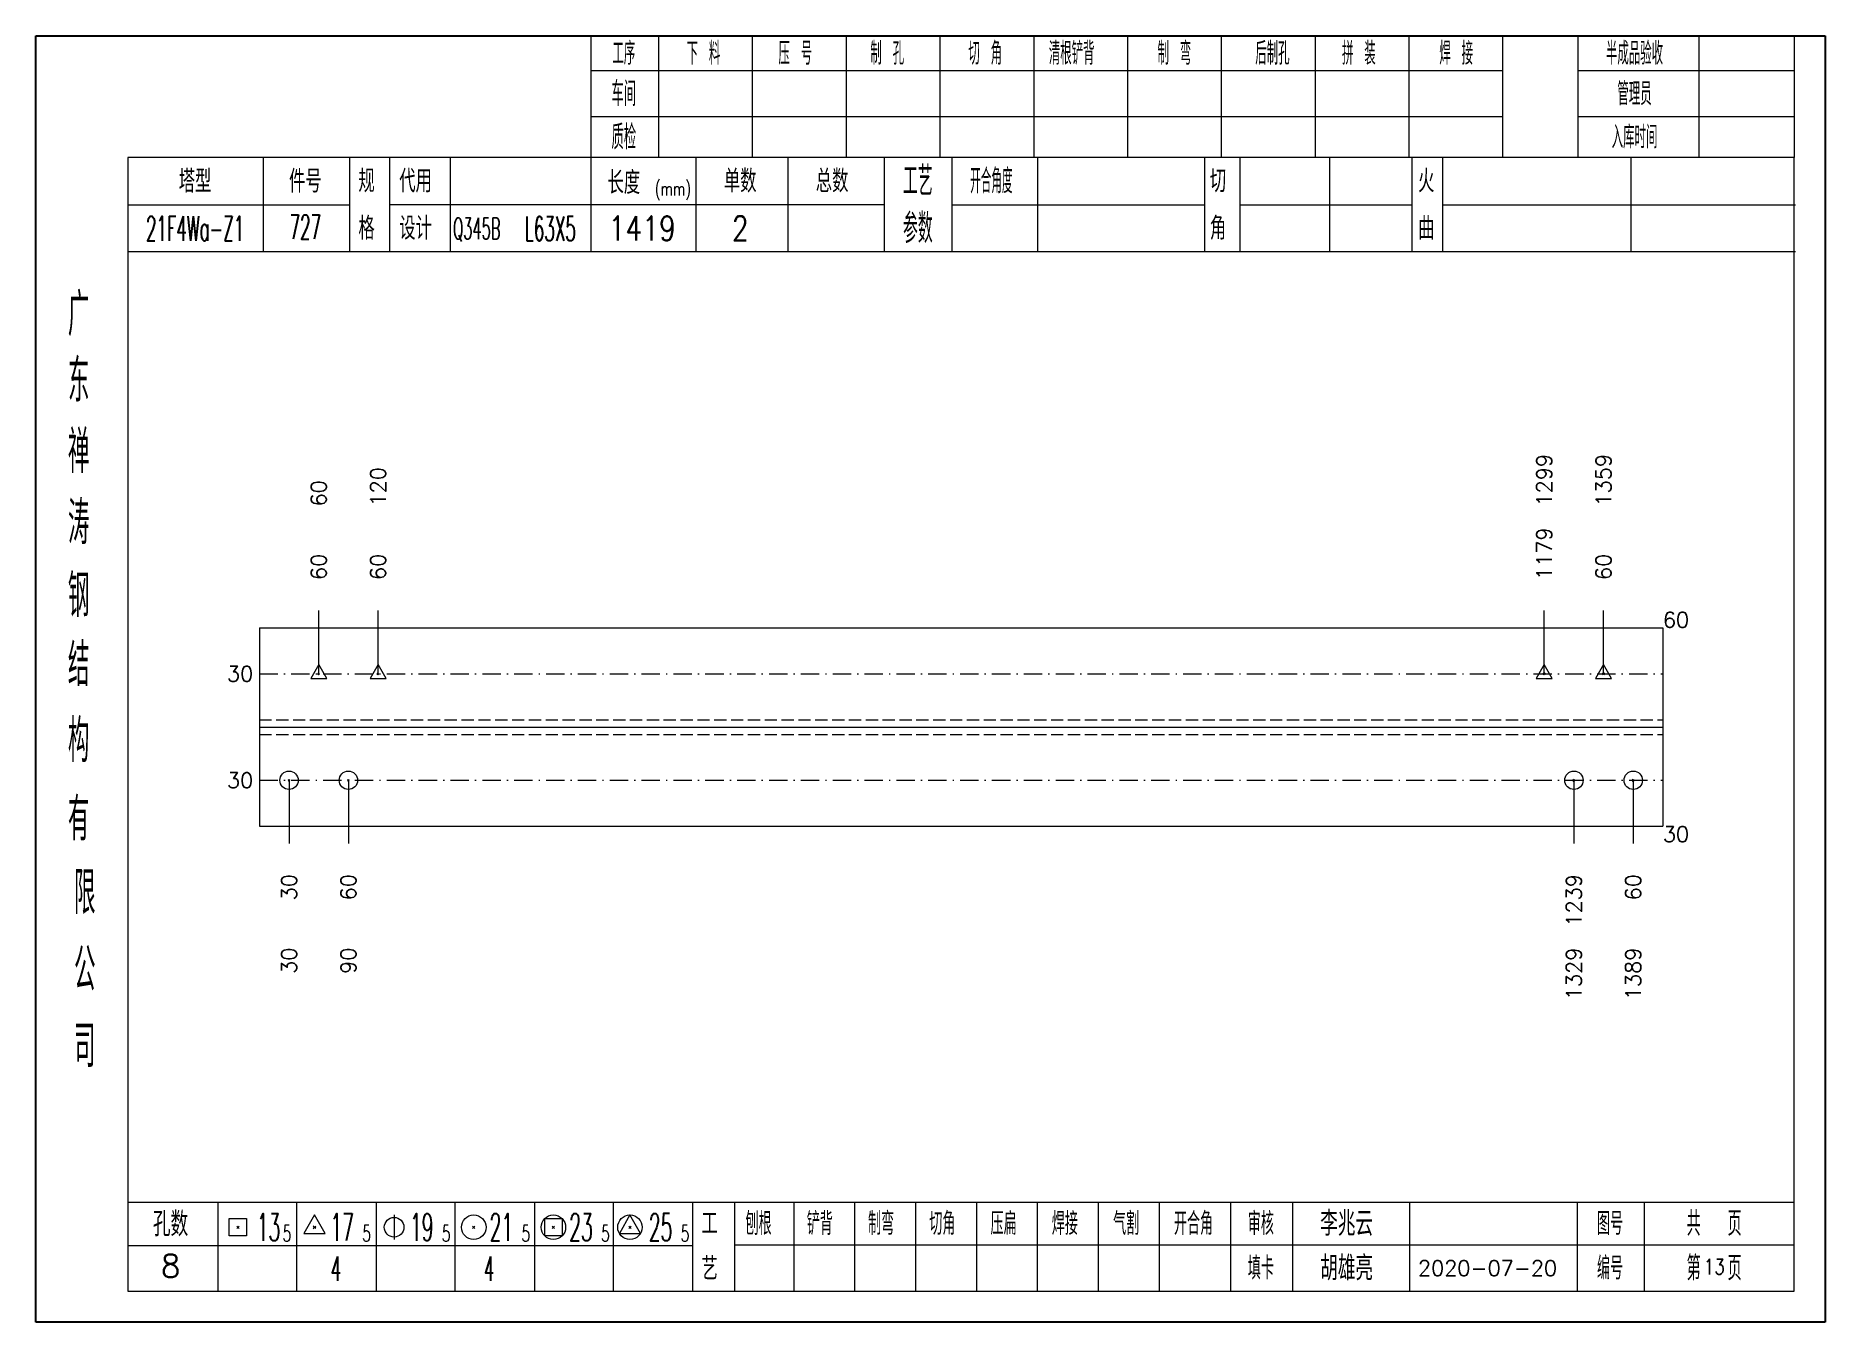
# Model space of a CAD drawing. Extents: x 1310 to 15542, y -76 to 8381.
# Drawn here: x 5262 to 5554.1, y 1943.8 to 2153.8 of the extents above; entities that cross this region are included whole.
import ezdxf
from ezdxf.enums import TextEntityAlignment as Align

# ---------------------------------------------------------------- set-up
doc = ezdxf.new("R2010")
doc.units = 0
doc.header["$MEASUREMENT"] = 0
doc.linetypes.add('一点画线', pattern=[5.2, 3, -1, 0.2, -1])
doc.linetypes.add('虚线', pattern=[2.75, 2, -0.75])
doc.layers.get('0').update_dxf_attribs({"linetype": 'CONTINUOUS', "lineweight": 25})
for name, color, linetype, lineweight in [('1', 7, 'CONTINUOUS', 25), ('4', 7, 'CONTINUOUS', 25), ('5', 7, 'CONTINUOUS', 25)]:
    doc.layers.add(name, color=color, linetype=linetype, lineweight=lineweight)
doc.styles.get("Standard").update_dxf_attribs({"font": 'simplex.shx', "width": 0.7, "height": 3, "bigfont": 'gbhzfs.shx'})

msp = doc.modelspace()

# ---------------------------------------------------------------- texts
at = {"color": 7, "linetype": 'Continuous', "lineweight": 13}
for s, p in [('120', (5317.858, 2076.974)), ('1299', (5508.235, 2076.974)), ('1359', (5517.923, 2076.974)), ('60', (5308.17, 2076.974))]:
    msp.add_text(s, height=2.5, rotation=90, dxfattribs=at).set_placement(p, align=Align.MIDDLE_LEFT)
at = {"color": 8, "linetype": 'Continuous', "lineweight": 9}
for s, p in [('1179', (5508.235, 2064.974)), ('60', (5308.17, 2064.974)), ('60', (5317.858, 2064.974)), ('60', (5517.923, 2064.974))]:
    msp.add_text(s, height=2.5, rotation=90, dxfattribs=at).set_placement(p, align=Align.MIDDLE_LEFT)
at = {"color": 7, "linetype": 'Continuous', "lineweight": 13}
msp.add_text('60', height=2.5, dxfattribs=at).set_placement((5527.612, 2058.474), align=Align.MIDDLE_LEFT)
for p in [(5297.482, 2049.665), (5297.482, 2032.284)]:
    msp.add_text('30', height=2.5, dxfattribs=at).set_placement(p, align=Align.MIDDLE_RIGHT)
at = {"layer": '1', "color": 7, "linetype": 'Continuous', "lineweight": 13}
msp.add_text('30', height=2.5, dxfattribs=at).set_placement((5527.612, 2023.474), align=Align.MIDDLE_LEFT)
at = {"layer": '1', "color": 8, "linetype": 'Continuous', "lineweight": 9}
for s, p in [('30', (5303.326, 2016.974)), ('60', (5313.014, 2016.974)), ('1239', (5513.079, 2016.974)), ('60', (5522.768, 2016.974))]:
    msp.add_text(s, height=2.5, rotation=90, dxfattribs=at).set_placement(p, align=Align.MIDDLE_RIGHT)
at = {"layer": '1', "color": 7, "linetype": 'Continuous', "lineweight": 13}
for s, p in [('30', (5303.326, 2004.974)), ('90', (5313.014, 2004.974)), ('1329', (5513.079, 2004.974)), ('1389', (5522.768, 2004.974))]:
    msp.add_text(s, height=2.5, rotation=90, dxfattribs=at).set_placement(p, align=Align.MIDDLE_RIGHT)
at = {"layer": '4', "color": 1, "linetype": 'Continuous', "lineweight": 25}
for s, height, width, p in [('工序', 3.7, 0.7, (5357.982, 2150.931)), ('下 料', 3.7, 0.7, (5370.982, 2150.931)), ('制 孔', 3.7, 0.7, (5400.982, 2150.931)), ('切 角', 3.7, 0.7, (5416.982, 2150.931)), ('清根铲背 ', 3.7, 0.7, (5431.982, 2150.931)), (' 制 弯', 3.7, 0.7, (5446.982, 2150.931)), (' 后制孔', 3.7, 0.7, (5462.982, 2150.931)), ('拼 装', 3.7, 0.7, (5477.982, 2150.931)), (' 焊 接', 3.7, 0.7, (5492.982, 2150.931)), ('半成品验收', 3.7, 0.7, (5522.982, 2150.931)), ('压 号', 3.7, 0.7, (5385.982, 2150.931)), ('车间', 4, 0.7, (5357.982, 2144.331)), ('管理员', 3.7, 0.7, (5522.982, 2144.331)), ('质检', 4, 0.7, (5357.982, 2137.271)), ('入库时间', 3.7, 0.7, (5522.982, 2137.271)), ('工艺', 4.8, 0.7, (5405.982, 2130.091)), ('(mm)', 2.24, 0.7, (5365.982, 2128.831)), ('开合角度', 4, 0.6, (5417.982, 2130.091)), ('21F4Wa-Z1', 4, 0.5, (5287.982, 2122.351)), ('727', 4, 0.5, (5305.982, 2122.601)), ('Q345B', 3.5, 0.5, (5333.982, 2122.331)), ('L63X5', 4, 0.5, (5345.982, 2122.331)), ('1419', 4, 0.8, (5360.982, 2122.381)), ('2', 4, 0.8, (5376.982, 2122.381)), ('参数', 4.8, 0.7, (5405.982, 2122.381)), ('广', 6.96, 0.7, (5268.982, 2108.301)), ('东', 6.96, 0.7, (5268.982, 2097.511)), ('禅', 6.96, 0.7, (5268.982, 2085.921)), ('涛', 6.96, 0.7, (5268.982, 2074.321)), ('钢', 6.96, 0.7, (5268.982, 2062.431)), ('结', 6.96, 0.7, (5268.982, 2051.121)), ('构', 6.96, 0.7, (5268.982, 2038.741)), ('有', 6.96, 0.7, (5268.982, 2025.931)), ('限', 6.96, 0.7, (5269.982, 2013.931)), ('公', 6.96, 0.7, (5269.982, 2001.391)), ('司', 6.96, 0.7, (5269.982, 1988.911)), ('13', 4.47, 0.5, (5299.982, 1959.331)), ('17', 4.47, 0.5, (5311.982, 1959.331)), ('19', 4.47, 0.5, (5324.982, 1959.331)), ('21', 4.47, 0.5, (5337.982, 1959.331)), ('23', 4.47, 0.5, (5350.982, 1959.331)), ('25', 4.47, 0.5, (5363.982, 1959.331)), ('刨根', 3.7, 0.8, (5379.982, 1959.931)), ('铲背', 3.7, 0.8, (5389.982, 1959.931)), ('制弯', 3.7, 0.8, (5399.982, 1959.931)), ('切角', 3.7, 0.8, (5409.982, 1959.931)), ('压扁', 3.7, 0.8, (5419.982, 1959.931)), ('焊接', 3.7, 0.8, (5429.982, 1959.931)), ('气割', 3.7, 0.8, (5439.982, 1959.931)), ('开合角', 3.7, 0.8, (5450.982, 1959.931)), ('审核', 3.7, 0.8, (5461.982, 1959.931)), ('图号', 3.7, 0.8, (5518.982, 1959.931)), ('共  页', 4, 0.8, (5535.982, 1959.931)), ('5', 2.68, 0.6, (5302.982, 1958.331)), ('5', 2.68, 0.6, (5315.982, 1958.331)), ('5', 2.68, 0.6, (5328.982, 1958.331)), ('5', 2.68, 0.6, (5341.982, 1958.331)), ('5', 2.68, 0.6, (5354.982, 1958.331)), ('5', 2.68, 0.6, (5367.982, 1958.331)), ('4', 4, 0.5, (5310.982, 1952.581)), ('4', 4, 0.5, (5335.982, 1952.581)), ('填卡', 3.7, 0.8, (5461.982, 1952.661)), ('编号', 3.7, 0.8, (5518.982, 1952.661)), ('第  页', 4, 0.8, (5535.982, 1952.661))]:
    msp.add_text(s, height=height, dxfattribs=dict(at, width=width)).set_placement(p, align=Align.MIDDLE_CENTER)
for s, height, p in [('塔型', 3.7, (5287.982, 2130.061)), ('件号', 3.7, (5305.982, 2130.061)), ('规', 3.7, (5315.982, 2130.091)), ('代用', 3.7, (5323.982, 2130.091)), ('长度', 3.7, (5357.982, 2129.831)), ('单数', 3.7, (5376.982, 2130.091)), ('总数', 3.7, (5391.982, 2130.091)), ('切', 3.7, (5454.982, 2130.091)), ('火', 3.7, (5488.982, 2130.091)), ('格', 3.7, (5315.982, 2122.381)), ('设计', 3.7, (5323.982, 2122.381)), ('角', 3.7, (5454.982, 2122.381)), ('曲', 3.7, (5488.982, 2122.381)), ('孔数', 4, (5283.982, 1959.851)), ('工', 3.7, (5371.982, 1959.931)), ('李兆云', 4, (5475.982, 1959.931)), ('8', 3.7, (5283.982, 1953.021)), ('艺', 3.7, (5371.982, 1952.581)), ('胡雄亮', 4, (5475.982, 1952.661)), ('2020-07-20', 2.5, (5498.982, 1952.661))]:
    msp.add_text(s, height=height, dxfattribs=at).set_placement(p, align=Align.MIDDLE_CENTER)
at = {"layer": '4', "color": 6, "linetype": 'Continuous', "lineweight": 25, "width": 0.8}
msp.add_text('13', height=2.5, dxfattribs=at).set_placement((5536.007, 1952.889), align=Align.MIDDLE_CENTER)

# ---------------------------------------------------------------- blocks, each defined once
blk = doc.blocks.new('孔17.5')
at = {"layer": '5', "color": 7, "linetype": 'Continuous', "lineweight": 13}
for p, q in [((0, 1), (-0.866, -0.5)), ((-0.1, -0.1), (0.1, 0.1)), ((0.1, -0.1), (-0.1, 0.1)), ((0.866, -0.5), (0, 1)), ((-0.866, -0.5), (0.866, -0.5))]:
    blk.add_line(p, q, dxfattribs=at)
blk = doc.blocks.new('孔21.5')
at = {"layer": '5', "color": 7, "linetype": 'Continuous', "lineweight": 13}
for p, q in [((-0.1, -0.1), (0.1, 0.1)), ((0.1, -0.1), (-0.1, 0.1))]:
    blk.add_line(p, q, dxfattribs=at)
blk.add_circle((0, 0), 1, dxfattribs=at)
blk = doc.blocks.new('CTJGK')
at = {"color": 6, "linetype": 'Continuous'}
for p, q in [((0, 209.97), (292.13, 209.97)), ((0, 0), (0, 209.97)), ((292.13, 209.97), (292.13, 0)), ((292.13, 0), (0, 0))]:
    blk.add_line(p, q, dxfattribs=at)

# ---------------------------------------------------------------- linework, layer by layer
at = {"color": 7, "linetype": 'Continuous', "lineweight": 13}
for p, q in [((5308.17, 2049.665), (5308.17, 2059.974)), ((5317.858, 2049.665), (5317.858, 2059.974)), ((5508.235, 2049.665), (5508.235, 2059.974)), ((5517.923, 2049.665), (5517.923, 2059.974)), ((5303.326, 2032.284), (5303.326, 2021.974)), ((5313.014, 2032.284), (5313.014, 2021.974)), ((5513.079, 2032.284), (5513.079, 2021.974)), ((5522.768, 2032.284), (5522.768, 2021.974))]:
    msp.add_line(p, q, dxfattribs=at)
at = {"color": 7, "linetype": 'Continuous', "lineweight": 18}
for p, q in [((5298.482, 2057.165), (5298.482, 2024.784)), ((5298.482, 2057.165), (5527.612, 2057.165)), ((5527.612, 2057.165), (5527.612, 2024.784)), ((5298.482, 2040.974), (5527.612, 2040.974))]:
    msp.add_line(p, q, dxfattribs=at)
at = {"color": 3, "linetype": '一点画线', "lineweight": 13}
for p, q in [((5298.482, 2049.665), (5527.612, 2049.665)), ((5298.482, 2032.284), (5527.612, 2032.284))]:
    msp.add_line(p, q, dxfattribs=at)
at = {"color": 1, "linetype": '虚线', "lineweight": 18}
for p, q in [((5298.482, 2042.165), (5527.612, 2042.165)), ((5298.482, 2039.784), (5527.612, 2039.784))]:
    msp.add_line(p, q, dxfattribs=at)
at = {"layer": '1', "color": 7, "linetype": 'Continuous', "lineweight": 18}
msp.add_line((5298.482, 2024.784), (5527.612, 2024.784), dxfattribs=at)
at = {"layer": '4', "color": 1, "linetype": 'Continuous', "lineweight": 18}
for p, q in [((5261.982, 2153.801), (5261.982, 1943.831)), ((5554.112, 2153.801), (5261.982, 2153.801)), ((5352.612, 2153.801), (5352.612, 2133.961)), ((5363.642, 2153.801), (5363.642, 2133.941)), ((5378.952, 2153.801), (5378.952, 2133.941)), ((5394.272, 2153.801), (5394.272, 2133.941)), ((5409.582, 2153.801), (5409.582, 2133.941)), ((5424.892, 2153.801), (5424.892, 2133.941)), ((5440.202, 2153.801), (5440.202, 2133.941)), ((5455.522, 2153.801), (5455.522, 2133.941)), ((5470.832, 2153.801), (5470.832, 2133.941)), ((5486.142, 2153.801), (5486.142, 2133.941)), ((5501.452, 2153.801), (5501.452, 2133.961)), ((5501.452, 2153.801), (5501.452, 2133.941)), ((5513.732, 2153.801), (5513.732, 2133.941)), ((5533.482, 2153.801), (5533.482, 2133.941)), ((5549.062, 2153.801), (5549.062, 2133.941)), ((5554.112, 2124.001), (5554.112, 2153.801)), ((5501.452, 2148.071), (5352.612, 2148.071)), ((5549.062, 2148.071), (5513.732, 2148.071)), ((5501.452, 2140.591), (5352.612, 2140.591)), ((5549.062, 2140.591), (5513.732, 2140.591)), ((5276.992, 2133.941), (5276.992, 1948.881)), ((5549.062, 2133.941), (5276.992, 2133.941)), ((5299.112, 2133.951), (5299.112, 2118.531)), ((5313.262, 2118.531), (5313.262, 2133.941)), ((5319.762, 2118.531), (5319.762, 2133.941)), ((5329.632, 2133.941), (5329.632, 2118.531)), ((5352.612, 2133.961), (5352.612, 2118.531)), ((5369.732, 2133.941), (5369.732, 2118.531)), ((5384.782, 2133.941), (5384.782, 2118.531)), ((5400.482, 2133.941), (5400.482, 2118.531)), ((5411.542, 2133.941), (5411.542, 2118.531)), ((5425.492, 2133.941), (5425.492, 2118.531)), ((5452.792, 2133.941), (5452.792, 2118.531)), ((5458.552, 2133.941), (5458.552, 2118.531)), ((5473.172, 2133.941), (5473.172, 2118.531)), ((5486.632, 2133.941), (5486.632, 2118.531)), ((5491.622, 2133.941), (5491.622, 2118.531)), ((5522.362, 2133.941), (5522.362, 2118.531)), ((5549.062, 1948.881), (5549.062, 2133.941)), ((5313.262, 2126.181), (5276.992, 2126.181)), ((5400.482, 2126.231), (5319.762, 2126.231)), ((5411.542, 2126.231), (5452.792, 2126.231)), ((5458.552, 2126.231), (5486.632, 2126.231)), ((5491.622, 2126.231), (5549.242, 2126.231)), ((5554.112, 1943.831), (5554.112, 2124.001)), ((5549.242, 2118.531), (5276.992, 2118.531)), ((5276.992, 1963.411), (5549.062, 1963.411)), ((5291.682, 1963.411), (5291.682, 1948.881)), ((5304.612, 1948.881), (5304.612, 1963.411)), ((5317.542, 1963.411), (5317.542, 1948.881)), ((5330.462, 1948.881), (5330.462, 1963.411)), ((5343.392, 1963.411), (5343.392, 1948.881)), ((5356.322, 1948.881), (5356.322, 1963.411)), ((5369.242, 1948.881), (5369.242, 1963.411)), ((5376.112, 1948.881), (5376.112, 1963.411)), ((5385.772, 1948.881), (5385.772, 1963.411)), ((5395.712, 1948.881), (5395.712, 1963.411)), ((5405.652, 1948.881), (5405.652, 1963.411)), ((5415.602, 1948.881), (5415.602, 1963.411)), ((5425.542, 1948.881), (5425.542, 1963.411)), ((5435.482, 1948.881), (5435.482, 1963.411)), ((5445.432, 1948.881), (5445.432, 1963.411)), ((5457.072, 1948.881), (5457.072, 1963.411)), ((5467.222, 1948.881), (5467.222, 1963.411)), ((5486.282, 1948.881), (5486.282, 1963.411)), ((5513.662, 1948.881), (5513.662, 1963.411)), ((5524.622, 1948.881), (5524.622, 1963.411)), ((5369.242, 1956.281), (5276.992, 1956.281)), ((5376.072, 1956.441), (5549.062, 1956.441)), ((5276.992, 1948.881), (5549.062, 1948.881)), ((5261.982, 1943.831), (5554.112, 1943.831))]:
    msp.add_line(p, q, dxfattribs=at)
at = {"layer": '4', "color": 7, "linetype": 'Continuous', "lineweight": 13}
for p, q in [((5293.568, 1957.917), (5293.568, 1960.745)), ((5293.568, 1960.745), (5296.396, 1960.745)), ((5296.396, 1960.745), (5296.396, 1957.917)), ((5307.482, 1961.331), (5305.75, 1958.331)), ((5309.214, 1958.331), (5307.482, 1961.331)), ((5320.482, 1961.331), (5320.482, 1957.331)), ((5345.068, 1957.917), (5345.068, 1960.745)), ((5345.068, 1960.745), (5347.896, 1960.745)), ((5347.896, 1960.745), (5347.896, 1957.917)), ((5358.982, 1961.331), (5357.25, 1958.331)), ((5360.714, 1958.331), (5358.982, 1961.331)), ((5296.396, 1957.917), (5293.568, 1957.917)), ((5294.782, 1959.131), (5295.182, 1959.531)), ((5295.182, 1959.131), (5294.782, 1959.531)), ((5305.75, 1958.331), (5309.214, 1958.331)), ((5307.282, 1959.131), (5307.682, 1959.531)), ((5307.682, 1959.131), (5307.282, 1959.531)), ((5333.282, 1959.131), (5333.682, 1959.531)), ((5333.682, 1959.131), (5333.282, 1959.531)), ((5347.896, 1957.917), (5345.068, 1957.917)), ((5346.282, 1959.131), (5346.682, 1959.531)), ((5346.682, 1959.131), (5346.282, 1959.531)), ((5357.25, 1958.331), (5360.714, 1958.331)), ((5358.782, 1959.131), (5359.182, 1959.531)), ((5359.182, 1959.131), (5358.782, 1959.531))]:
    msp.add_line(p, q, dxfattribs=at)
for centre, radius in [((5320.482, 1959.331), 1.6), ((5333.482, 1959.331), 2), ((5346.482, 1959.331), 2), ((5358.982, 1959.331), 2)]:
    msp.add_circle(centre, radius, dxfattribs=at)

# ---------------------------------------------------------------- block references
at = {"color": 0, "linetype": 'Continuous'}
msp.add_blockref('CTJGK', (5261.982, 1943.831), dxfattribs=at)
at = {"color": 8, "linetype": 'Continuous', "lineweight": 9, "xscale": 1.5, "yscale": 1.5, "zscale": 1.5}
for p in [(5308.17, 2049.665), (5317.858, 2049.665), (5508.235, 2049.665), (5517.923, 2049.665)]:
    msp.add_blockref('孔17.5', p, dxfattribs=at)
at = {"layer": '1', "color": 8, "linetype": 'Continuous', "lineweight": 9, "xscale": 1.5, "yscale": 1.5, "zscale": 1.5}
for p in [(5303.326, 2032.284), (5313.014, 2032.284), (5513.079, 2032.284), (5522.768, 2032.284)]:
    msp.add_blockref('孔21.5', p, dxfattribs=at)

msp.set_redraw_order([(e.dxf.handle, doc.entitydb.next_handle()) for e in msp.query("TEXT MTEXT ATTDEF DIMENSION ARC_DIMENSION")])  # texts and dimensions are drawn at this point

doc.saveas('drawing.dxf')
